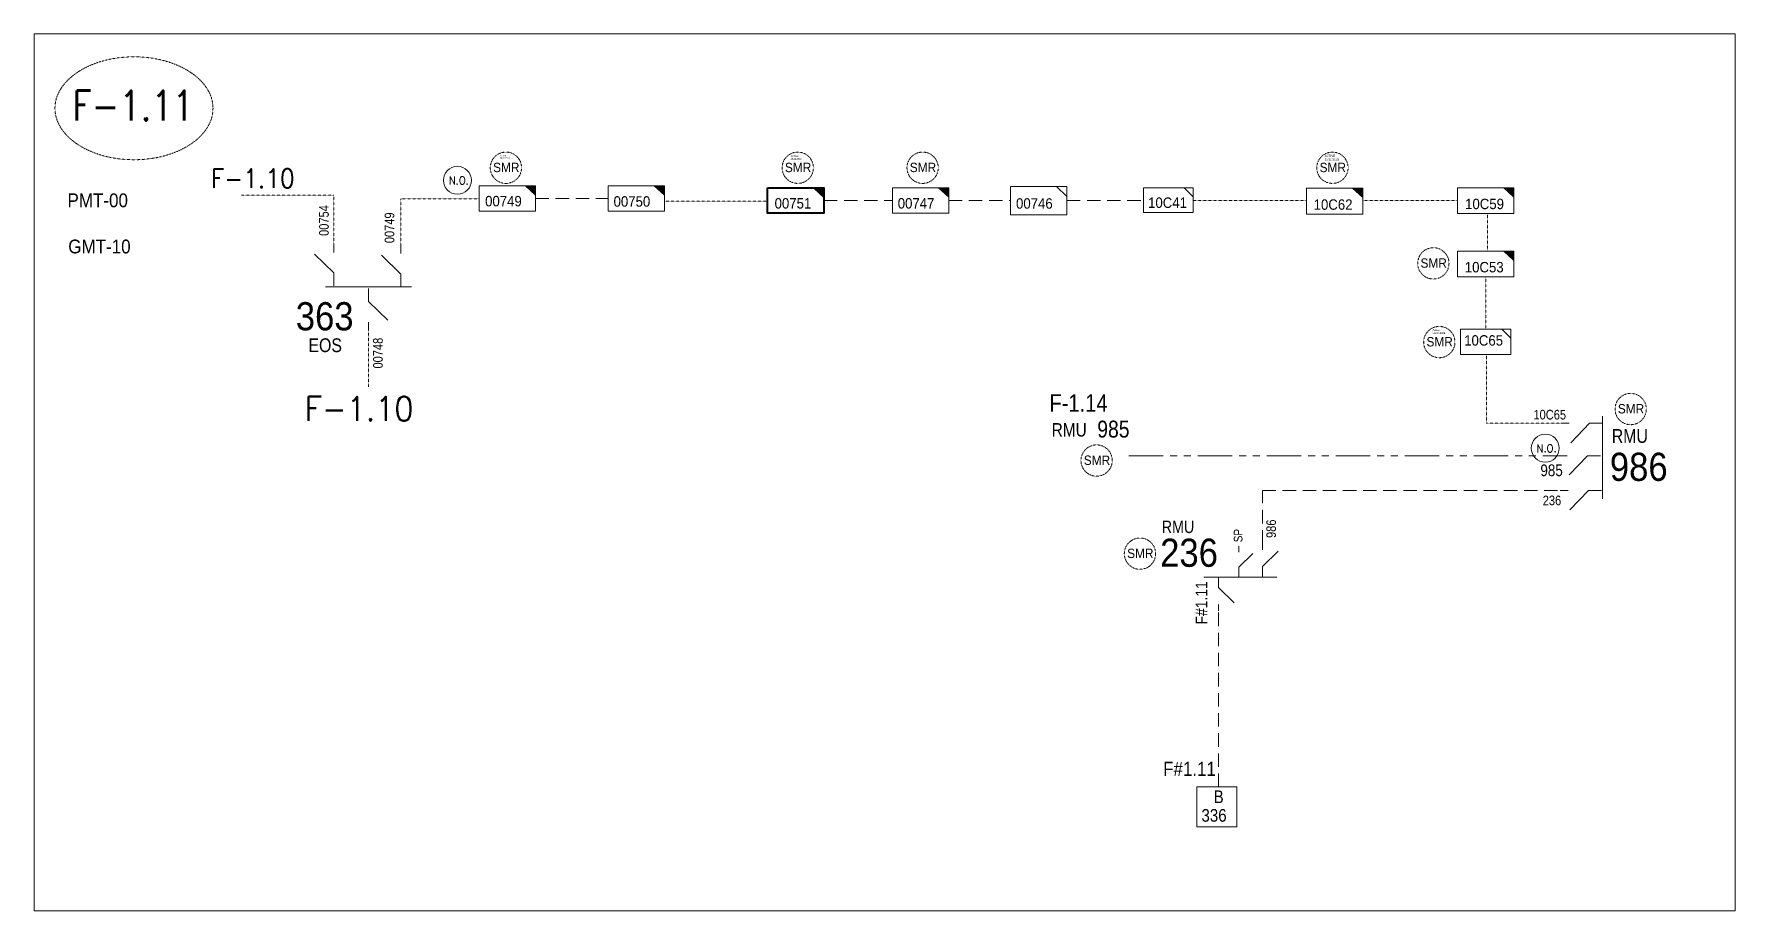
# Model space of a CAD drawing. Header units: metres. Extents: x 65984 to 144644, y -19036 to 23726.
# Drawn here: x 115186 to 116273, y 8688 to 9249 of the extents above; entities that cross this region are included whole.
import ezdxf
from ezdxf.enums import TextEntityAlignment as Align

# ---------------------------------------------------------------- set-up
doc = ezdxf.new("R2010")
doc.units = ezdxf.units.M
doc.header["$MEASUREMENT"] = 0
for name, pattern in [('( Phantom )', [2.5, 1.25, -0.25, 0.25, -0.25, 0.25, -0.25]), ('DGN Style 3', [0.013877, 0, -0.013877]), ('HIDDEN2', [2381.25, 1587.5, -793.75])]:
    doc.linetypes.add(name, pattern=pattern)
doc.layers.get('0').update_dxf_attribs({"color": 95, "lineweight": 40})
for name, color, linetype, lineweight in [('d_eos', 111, 'Continuous', 40), ('d_eos no', 121, 'Continuous', 40), ('d_switch', 95, 'Continuous', 40), ('d_tf no', 6, 'Continuous', 40), ('d_ug cable', 95, 'Continuous', 40), ('d_ug main line', 95, 'Continuous', 40), ('FDR  1  05', 172, 'Continuous', 40), ('fedr no', 95, 'Continuous', 40), ('GRID STATION 01', 7, 'Continuous', 40), ('Level 37', 7, 'Continuous', 0), ('O H MAIN FEEDER', 4, 'Continuous', 100), ('SW N O', 114, 'Continuous', 30)]:
    doc.layers.add(name, color=color, linetype=linetype, lineweight=lineweight)
doc.styles.add('NASKHF', font='naskhf.shx', dxfattribs={"height": 8})
doc.styles.add('Style-Arial', font='arial.ttf')
doc.styles.add('Style-ENGINEERING', font='ENGINEERING.shx')
doc.styles.add('Style-msdefault', font='msdefault.shx')
doc.styles.add('Style-STANDARD', font='STANDARD.shx')

msp = doc.modelspace()

# ---------------------------------------------------------------- texts
at = {"layer": 'd_eos no', "color": 7, "linetype": 'Continuous', "lineweight": 13, "style": 'Style-Arial', "width": 0.88}
for s, height, p in [('PMT-00', 8.84, (115207.2, 9147)), ('GMT-10', 8.84, (115207.7, 9117.5)), ('363', 18, (115353.1, 9077.5))]:
    msp.add_text(s, height=height, dxfattribs=at).set_placement(p, align=Align.TOP_LEFT)
at = {"layer": 'd_eos no', "color": 2, "linetype": 'Continuous', "lineweight": 13, "style": 'Style-Arial', "width": 0.88}
for s, p in [('986', (116192.9, 8981.3)), ('236', (115905.5, 8926.4))]:
    msp.add_text(s, height=18, dxfattribs=at).set_placement(p, align=Align.TOP_LEFT)
at = {"layer": 'd_switch', "color": 7, "linetype": 'Continuous', "lineweight": 13, "style": 'Style-ENGINEERING', "width": 0.857143}
msp.add_text('00754', height=6.17, rotation=90.0004, dxfattribs=at).set_placement((115368, 9139.5), align=Align.TOP_RIGHT)
for s, p in [('00749', (115409.9, 9115.2)), ('00748', (115402.5, 9035.1))]:
    msp.add_text(s, height=6.17, rotation=90, dxfattribs=at).set_placement(p, align=Align.TOP_LEFT)
at = {"layer": 'd_switch', "color": 55, "linetype": 'Continuous', "lineweight": 30, "style": 'Style-ENGINEERING', "width": 0.857143}
msp.add_text('F-1.14', height=11.25, dxfattribs=at).set_placement((115834.7, 9018.7), align=Align.TOP_LEFT)
at = {"layer": 'd_switch', "color": 2, "linetype": 'Continuous', "lineweight": 13, "style": 'Style-ENGINEERING', "width": 0.857143}
msp.add_text('985', height=10.79, dxfattribs=at).set_placement((115865.3, 9001.8), align=Align.TOP_LEFT)
at = {"layer": 'd_switch', "color": 7, "linetype": 'Continuous', "lineweight": 13, "style": 'Style-ENGINEERING', "width": 0.857143}
for s, p in [('10C65', (116164.9, 9008.7)), ('236', (116161.8, 8953.9))]:
    msp.add_text(s, height=6.17, dxfattribs=at).set_placement(p, align=Align.TOP_RIGHT)
at = {"layer": 'd_switch', "color": 7, "linetype": 'Continuous', "lineweight": 13, "ltscale": 0.796392, "style": 'Style-ENGINEERING', "width": 0.857143}
msp.add_text('985', height=7.49, dxfattribs=at).set_placement((116148.5, 8973.8), align=Align.TOP_LEFT)
at = {"layer": 'd_switch', "color": 7, "linetype": 'Continuous', "lineweight": 13, "style": 'Style-ENGINEERING', "width": 0.857143}
msp.add_text('986', height=6.17, rotation=90.0075, dxfattribs=at).set_placement((115979.5, 8938.6), align=Align.RIGHT)
at = {"layer": 'd_switch', "color": 7, "linetype": 'Continuous', "lineweight": 13, "ltscale": 0.9, "style": 'Style-ENGINEERING', "width": 0.857143}
msp.add_text('SP', height=5.56, rotation=90.0075, dxfattribs=at).set_placement((115958.1, 8932.6), align=Align.RIGHT)
at = {"layer": 'd_tf no', "color": 2, "linetype": 'Continuous', "lineweight": 13, "style": 'Style-msdefault', "width": 0.945946}
for s, height, p in [('SMR', 5.99, (115479.2, 9166.6)), ('SMR', 5.99, (115665.7, 9166.6)), ('SMR', 5.99, (115745.5, 9166.6)), ('SMR', 5.99, (116007.4, 9166.6)), ('00747', 6.66, (115737.8, 9144)), ('SMR', 5.99, (116071.9, 9105.5)), ('10C53', 6.66, (116100.2, 9103.2)), ('SMR', 5.99, (116075.7, 9055.2)), ('SMR', 5.99, (116198, 9012.4)), ('SMR', 5.99, (115856.7, 8979.5)), ('SMR', 5.99, (115884.4, 8920))]:
    msp.add_text(s, height=height, dxfattribs=at).set_placement(p, align=Align.TOP_LEFT)
at = {"layer": 'd_tf no', "color": 111, "linetype": 'Continuous', "lineweight": 13, "style": 'Style-msdefault', "width": 0.945946}
msp.add_text('00749', height=6.66, dxfattribs=at).set_placement((115474.1, 9145.4), align=Align.TOP_LEFT)
at = {"layer": 'd_tf no', "color": 98, "linetype": 'Continuous', "lineweight": 13, "style": 'Style-msdefault', "width": 0.945946}
for s, p in [('00750', (115556.2, 9145.2)), ('00746', (115813.4, 9143.9)), ('10C41', (115897.8, 9144.4)), ('10C59', (116100.4, 9143.6))]:
    msp.add_text(s, height=6.66, dxfattribs=at).set_placement(p, align=Align.TOP_LEFT)
at = {"layer": 'd_tf no', "color": 121, "linetype": 'Continuous', "lineweight": 40, "style": 'Style-msdefault', "width": 0.945946}
msp.add_text('00751', height=6.66, dxfattribs=at).set_placement((115659.1, 9144), align=Align.TOP_LEFT)
at = {"layer": 'd_tf no', "color": 121, "linetype": 'Continuous', "lineweight": 13, "style": 'Style-msdefault', "width": 0.945946}
for s, p in [('10C62', (116003.6, 9143.2)), ('10C65', (116099.8, 9056.4))]:
    msp.add_text(s, height=6.66, dxfattribs=at).set_placement(p, align=Align.TOP_LEFT)
at = {"layer": 'd_tf no', "color": 121, "linetype": 'Continuous', "lineweight": 40, "attachment_point": 1, "style": 'NASKHF'}
for s, insert, char_height in [('\\Fmsdefault;\\H1x;\\W0.945946;ACTIVE\\P19/12/2023', (115483.5, 9171.6), 0.921), ('\\Fmsdefault;\\H1x;\\W0.945946;ACTIVE\\P19/12/2023', (115669.3, 9171.3), 1.015), ('\\Fmsdefault;\\H1x;\\W0.945946;Active\\P18.02.2024', (116079.6, 9060.3), 1.177)]:
    msp.add_mtext(s, dxfattribs=dict(at, insert=insert, char_height=char_height))
at = {"layer": 'd_tf no', "color": 121, "linetype": 'Continuous', "lineweight": 13, "insert": (116010.7, 9171.7), "char_height": 1.334, "attachment_point": 1, "style": 'NASKHF'}
msp.add_mtext('\\Fmsdefault;\\H1x;\\W0.945946;ACTIVE\\P19/10/2023', dxfattribs=at)
at = {"layer": 'fedr no', "color": 6, "linetype": 'Continuous', "lineweight": 13, "style": 'Style-STANDARD', "width": 0.909091}
msp.add_text('F-1.11', height=19.17, dxfattribs=at).set_placement((115249.2, 9203.1), align=Align.MIDDLE_CENTER)
at = {"layer": 'fedr no', "color": 55, "linetype": 'Continuous', "lineweight": 40, "attachment_point": 5, "style": 'Style-STANDARD'}
for insert, char_height in [((115325.6, 9156.6), 12.03), ((115393.6, 9009.4), 15.6)]:
    msp.add_mtext('F-1.10', dxfattribs=dict(at, insert=insert, char_height=char_height))
at = {"layer": 'GRID STATION 01', "color": 7, "linetype": 'Continuous', "lineweight": 13, "style": 'Style-msdefault', "width": 0.9}
msp.add_text('F#1.11', height=7.4, rotation=90, dxfattribs=at).set_placement((115928.2, 8871.5), align=Align.TOP_LEFT)
msp.add_text('F#1.11', height=9, dxfattribs=at).set_placement((115907.4, 8783.8), align=Align.TOP_LEFT)
at = {"layer": 'GRID STATION 01', "color": 98, "linetype": 'Continuous', "lineweight": 13, "style": 'Style-msdefault', "width": 0.888889}
for s, p in [('B', (115939.7, 8765.5)), ('336', (115931.9, 8753.6))]:
    msp.add_text(s, height=8.1, dxfattribs=at).set_placement(p, align=Align.TOP_LEFT)
at = {"layer": 'Level 37', "color": 7, "linetype": 'Continuous', "lineweight": 13, "style": 'Style-msdefault', "width": 0.86}
msp.add_text('EOS', height=8.82, rotation=0.0004, dxfattribs=at).set_placement((115382.6, 9054.4), align=Align.TOP_RIGHT)
at = {"layer": 'Level 37', "color": 2, "linetype": 'Continuous', "lineweight": 100, "style": 'Style-msdefault', "width": 0.86}
msp.add_text('RMU', height=8.57, rotation=0.0004, dxfattribs=at).set_placement((115858.6, 9000.2), align=Align.TOP_RIGHT)
at = {"layer": 'Level 37', "color": 2, "linetype": 'Continuous', "lineweight": 13, "style": 'Style-msdefault', "width": 0.86}
msp.add_text('RMU', height=8.82, rotation=0.0004, dxfattribs=at).set_placement((116217.2, 8996.4), align=Align.TOP_RIGHT)
at = {"layer": 'Level 37', "color": 2, "linetype": 'Continuous', "lineweight": 13, "ltscale": 0.9, "style": 'Style-msdefault', "width": 0.86}
msp.add_text('RMU', height=7.94, rotation=0.0004, dxfattribs=at).set_placement((115927.3, 8937.9), align=Align.TOP_RIGHT)

# ---------------------------------------------------------------- blocks, each defined once
blk = doc.blocks.new('TF_8')
at = {"color": 0, "linetype": 'ByBlock', "lineweight": -2}
blk.add_line((6.3, 4.95), (9.9, 1.35), dxfattribs=at)
blk.add_3dface([(-10.1, 4.95), (9.9, 4.95), (9.9, -5.05), (-10.1, -5.05)], dxfattribs=at)
blk = doc.blocks.new('exist.us-1000kva')
at = {"color": 0, "linetype": 'ByBlock', "lineweight": -2, "flags": 128}
blk.add_lwpolyline([(40, 12.9), (32.8, 20), (40, 20)], close=True, dxfattribs=at)
at = {"color": 0, "linetype": 'ByBlock', "lineweight": -2, "extrusion": (0, 0, -1)}
blk.add_solid([(-40, 12.9), (-32.8, 20), (-40, 20)], dxfattribs=at)
at = {"color": 0, "linetype": 'ByBlock', "lineweight": -2, "xscale": 2, "yscale": 2}
blk.add_blockref('TF_8', (20.2, 10.1), dxfattribs=at)
blk = doc.blocks.new('*U893')
at = {"layer": 'SW N O', "color": 3, "lineweight": 13}
blk.add_circle((0, 0), 16.8, dxfattribs=at)
at = {"layer": 'SW N O', "color": 3, "lineweight": 13, "style": 'Style-STANDARD'}
blk.add_text('N.O.', height=9.6, dxfattribs=at).set_placement((1.7, -0.2), align=Align.MIDDLE_CENTER)

# ---------------------------------------------------------------- linework, layer by layer
at = {"layer": 'd_eos', "color": 7, "linetype": 'Continuous', "lineweight": 13, "ltscale": 1.126034}
for p, q in [((115377.4, 9109.3), (115377.4, 9114.3)), ((115420.3, 9108.7), (115420.3, 9113.7)), ((115377.4, 9096.2), (115365.1, 9108.2)), ((115420.3, 9095.5), (115407.9, 9107.5)), ((115377.4, 9088), (115377.4, 9096.2)), ((115420.3, 9087.3), (115420.3, 9095.5)), ((115372, 9087.3), (115427.1, 9087.3)), ((115399.6, 9086.2), (115399.6, 9078)), ((115399.6, 9078), (115412, 9066)), ((115399.6, 9064.8), (115399.6, 9059.8))]:
    msp.add_line(p, q, dxfattribs=at)
at = {"layer": 'd_eos', "color": 2, "linetype": 'Continuous', "lineweight": 13, "ltscale": 1.126034}
for p, q in [((116188.1, 8951.8), (116188.1, 9004.6)), ((116166.8, 9000.1), (116161.8, 9000.1)), ((116179.9, 9000.1), (116168, 8987.7)), ((116188.1, 9000.1), (116179.9, 9000.1)), ((116165.6, 8979.4), (116160.6, 8979.4)), ((116178.7, 8979.4), (116166.8, 8967.1)), ((116187, 8979.4), (116178.7, 8979.4)), ((116166.2, 8957.2), (116161.2, 8957.2)), ((116179.3, 8957.2), (116167.3, 8944.9)), ((116187.5, 8957.2), (116179.3, 8957.2))]:
    msp.add_line(p, q, dxfattribs=at)
at = {"layer": 'd_eos', "color": 2, "linetype": 'Continuous', "lineweight": 13, "ltscale": 0.890449}
for p, q in [((115955.7, 8917.8), (115955.7, 8921.5)), ((115955.7, 8908.2), (115964.8, 8917)), ((115955.7, 8902.1), (115955.7, 8908.2))]:
    msp.add_line(p, q, dxfattribs=at)
at = {"layer": 'd_eos', "color": 2, "linetype": 'Continuous', "lineweight": 13, "ltscale": 0.989388}
for p, q in [((115970.9, 8919.3), (115970.9, 8923.3)), ((115970.9, 8908.5), (115981, 8918.3)), ((115970.9, 8901.8), (115970.9, 8908.5)), ((115933.5, 8901.8), (115980.1, 8901.8)), ((115942.7, 8901.8), (115942.7, 8895.1)), ((115942.7, 8895.1), (115952.8, 8885.3)), ((115942.7, 8884.4), (115942.7, 8880.3))]:
    msp.add_line(p, q, dxfattribs=at)
at = {"layer": 'd_ug cable', "color": 98, "linetype": 'HIDDEN2', "lineweight": 13, "ltscale": 0.0054}
for p, q in [((115506.3, 9143.7), (115552.7, 9143.7)), ((115690.6, 9142.4), (115734.4, 9142.4)), ((115770.4, 9142.4), (115809.9, 9142.4))]:
    msp.add_line(p, q, dxfattribs=at)
at = {"layer": 'd_ug cable', "color": 98, "linetype": 'DGN Style 3', "lineweight": 13}
msp.add_line((116113.6, 9060.2), (116113.6, 9093.6), dxfattribs=at)
at = {"layer": 'd_ug cable', "color": 6, "linetype": 'DGN Style 3', "lineweight": 13, "flags": 128}
for points in [[(115377.4, 9113), (115377.4, 9145.8), (115318.2, 9145.8)], [(115420.3, 9112.4), (115420.3, 9143.5), (115470.4, 9143.5)]]:
    msp.add_lwpolyline(points, dxfattribs=at)
at = {"layer": 'd_ug cable', "color": 98, "linetype": 'DGN Style 3', "lineweight": 13, "flags": 128}
for points in [[(115588.7, 9142.1), (115654.8, 9142.1)], [(115926.5, 9142.4), (115999.1, 9142.4)], [(116035, 9142.4), (116095.6, 9142.4)], [(116114.7, 9110.1), (116114.7, 9134.1)], [(116161.8, 9000.1), (116114.1, 9000.1), (116114.1, 9044.1)]]:
    msp.add_lwpolyline(points, dxfattribs=at)
at = {"layer": 'd_ug cable', "color": 98, "linetype": 'HIDDEN2', "lineweight": 13, "ltscale": 0.0054}
for points in [[(115845.9, 9142.4), (115894.9, 9142.4)], [(115970.9, 8923.3), (115970.9, 8957.2), (116161.3, 8957.2)], [(115942.7, 8767.7), (115942.7, 8880.3)]]:
    msp.add_lwpolyline(points, dxfattribs=at)
at = {"layer": 'd_ug cable', "color": 17, "linetype": 'DGN Style 3', "lineweight": 13, "flags": 128}
msp.add_lwpolyline([(115399.6, 9023.5), (115399.6, 9059.8)], dxfattribs=at)
at = {"layer": 'd_ug cable', "color": 1, "linetype": 'DGN Style 3', "lineweight": 0}
for centre in [(115487.4, 9163.4), (115673.9, 9163.4), (115753.7, 9163.4), (116015.6, 9163.4), (116080.1, 9102.3), (116083.9, 9052), (116206.2, 9009.2), (115864.9, 8976.3), (115892.6, 8916.8)]:
    msp.add_circle(centre, 10, dxfattribs=at)
at = {"layer": 'd_ug main line', "color": 41, "linetype": '( Phantom )', "lineweight": 13, "ltscale": 17.64, "flags": 128}
msp.add_lwpolyline([(115885.4, 8979.4), (115885.4, 8979.4), (116160.6, 8979.4)], dxfattribs=at)
at = {"layer": 'fedr no', "color": 82, "linetype": 'DGN Style 3', "lineweight": 13, "true_color": 0x1dc70e}
msp.add_ellipse((115249.7, 9201.4), major_axis=(50.5, 0), ratio=0.651175, dxfattribs=at)
at = {"layer": 'GRID STATION 01', "color": 98, "lineweight": 13, "ltscale": 0.379284, "flags": 128}
msp.add_lwpolyline([(115954.6, 8742.2), (115929, 8742.2), (115929, 8767.7), (115954.6, 8767.7)], close=True, dxfattribs=at)
at = {"layer": 'O H MAIN FEEDER', "color": 140, "linetype": 'Continuous', "lineweight": 13, "flags": 128}
msp.add_lwpolyline([(115185.8, 9248.9), (116272.9, 9248.9), (116272.9, 8688.5), (115185.8, 8688.5)], close=True, dxfattribs=at)

# ---------------------------------------------------------------- block references
at = {"layer": 'd_tf no', "color": 2, "linetype": 'Continuous', "lineweight": 40, "xscale": 0.9, "yscale": 0.81, "zscale": 0.7681720799818282}
msp.add_blockref('exist.us-1000kva', (115654.6, 9134.3), dxfattribs=at)
at = {"layer": 'FDR  1  05', "color": 2, "linetype": 'Continuous', "lineweight": 13, "xscale": 0.9, "yscale": 0.81, "zscale": 0.7681720799818282}
for p in [(115470.3, 9135.6), (115734.4, 9134.3)]:
    msp.add_blockref('exist.us-1000kva', p, dxfattribs=at)
at = {"layer": 'FDR  1  05', "color": 98, "linetype": 'Continuous', "lineweight": 13, "zscale": 0.7681720799818282}
for name, p, xscale, yscale in [('exist.us-1000kva', (115552.7, 9135.6), 0.9, 0.81), ('TF_8', (115828, 9142.5), 1.8, 1.8)]:
    msp.add_blockref(name, p, dxfattribs=dict(at, xscale=xscale, yscale=yscale))
at = {"layer": 'FDR  1  05', "color": 98, "linetype": 'Continuous', "lineweight": 13, "zscale": 0.7681720799818282, "rotation": 359.9999999999999}
for name, p, xscale, yscale in [('TF_8', (115910.9, 9142.7), 1.580933020704353, 1.580933020704353), ('exist.us-1000kva', (116095.6, 9134.1), 0.9, 0.8280000000000001)]:
    msp.add_blockref(name, p, dxfattribs=dict(at, xscale=xscale, yscale=yscale))
at = {"layer": 'FDR  1  05', "color": 2, "linetype": 'Continuous', "lineweight": 13, "zscale": 0.7681720799818282, "rotation": 359.9999999999999}
for name, p, xscale, yscale in [('exist.us-1000kva', (115999, 9133.8), 0.9, 0.8280000000000001), ('exist.us-1000kva', (116095.6, 9093.6), 0.9, 0.8280000000000001), ('TF_8', (116113.7, 9052.3), 1.609818583326602, 1.609818583326602)]:
    msp.add_blockref(name, p, dxfattribs=dict(at, xscale=xscale, yscale=yscale))
at = {"layer": 'SW N O', "color": 3, "lineweight": 13, "xscale": 0.5311250343759859, "yscale": 0.5311250343759859, "zscale": 0.5311250343759859}
for p in [(115456.4, 9155.4), (116151.6, 8984.2)]:
    msp.add_blockref('*U893', p, dxfattribs=at)

msp.set_redraw_order([(e.dxf.handle, doc.entitydb.next_handle()) for e in msp.query("TEXT MTEXT ATTDEF DIMENSION ARC_DIMENSION")])  # texts and dimensions are drawn at this point

doc.saveas('drawing.dxf')
